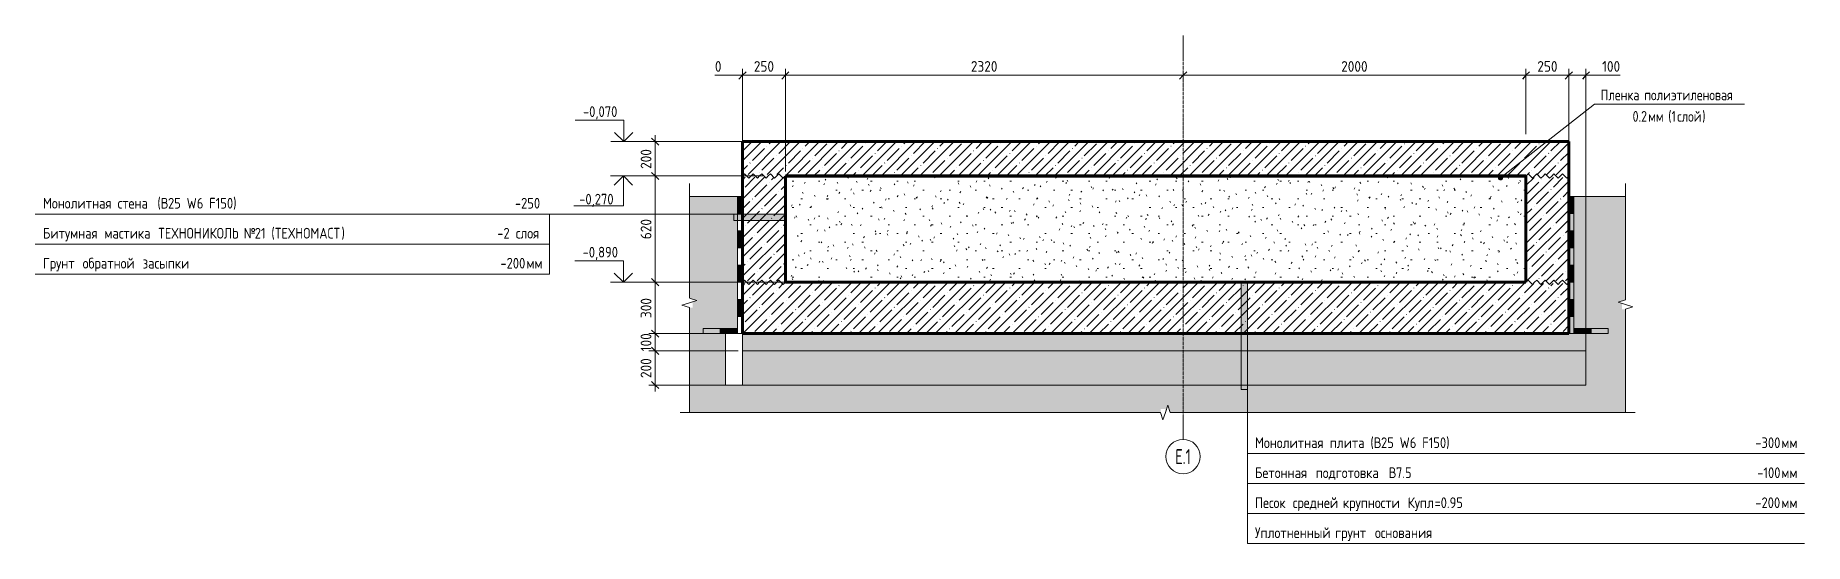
# Model space of a CAD drawing. Header units: millimetres. Extents: x 573 to 56472, y -2796 to 52567.
# Drawn here: x 36985 to 47305, y -2415 to 550 of the extents above; entities that cross this region are included whole.
import ezdxf

# ---------------------------------------------------------------- set-up
doc = ezdxf.new("R2010")
doc.units = ezdxf.units.MM
for name, pattern in [('01 Штриховая _2 мм_', [3, 2, -1]), ('01 Штриховая _4 мм_', [6, 3.5, -2.5]), ('02 Штрихпунктирная _20 мм_', [25, 20, -2.5, 0, -2.5])]:
    doc.linetypes.add(name, pattern=pattern)
for name, color, linetype, lineweight in [('AA_Dim', 7, 'Continuous', 9), ('AA_Dim-25', 7, 'Continuous', 9), ('AA_Linii', 7, 'Continuous', 9), ('AA_Oformlenie', 7, 'Continuous', 9), ('AA_Vinoska', 7, 'Continuous', 9), ('AA_Visotnaya otmetka', 7, 'Continuous', 9), ('AF_Element', 7, 'Continuous', 20), ('AF_Element_Гидроизоляция', 253, 'Continuous', 20), ('AF_Lestnica', 7, '01 Штриховая _2 мм_', 9), ('AF_Perekritie', 7, 'Continuous', 60), ('AF_Perekritie_Гидроизоляция', 253, 'Continuous', 20), ('AF_Perekritie_Опалубка', 253, 'Continuous', 20), ('AF_Pokritie', 7, 'Continuous', 9), ('AF_Stena', 7, 'Continuous', 60), ('AF_Stena_Опалубка', 253, 'Continuous', 20), ('KR_Fundament', 7, 'Continuous', 20), ('Оси', 7, 'Continuous', 9)]:
    doc.layers.add(name, color=color, linetype=linetype, lineweight=lineweight)
doc.styles.add('GOST Common_1', font='GOST_Common.ttf', dxfattribs={"width": 0.85, "height": 62.5})
doc.styles.add('ISOCPEUR_4', font='isocpeur.TTF', dxfattribs={"width": 0.7, "height": 87.5})
doc.styles.add('ISOCPEUR_5', font='isocpeur.TTF', dxfattribs={"width": 0.9, "height": 62.5})
doc.styles.add('ISOCPEUR_6', font='isocpeur.TTF', dxfattribs={"width": 0.85, "height": 62.5})
doc.dimstyles.new('00_Точн_3_знака__прозр__2', dxfattribs={"dimscale": 304.8, "dimtxt": 62.672186, "dimasz": 0.139436, "dimexe": 0.123031, "dimexo": 0.082021, "dimgap": 0.008202, "dimtad": 1, "dimdec": 3, "dimrnd": 0.001, "dimdsep": 46, "dimtxsty": 'ISOCPEUR_5', "dimblk1": 'OBLIQUE', "dimblk2": 'OBLIQUE', "dimsah": 1, "dimcen": 0.09, "dimdle": 0.123031, "dimazin": 0, "dimtfac": 1, "dimtdec": 4, "dimtix": 1, "dimtmove": 1, "dimatfit": 3, "dimfxl": 1, "dimtvp": 1, "dimtolj": 1, "dimtzin": 0, "dimlwd": 18, "dimlwe": 18, "dimarcsym": 2})
doc.dimstyles.new('00_Точн_3_знака__прозр__3', dxfattribs={"dimscale": 304.8, "dimtxt": 62.672186, "dimasz": 0.139436, "dimexe": 0.123031, "dimexo": 0.082021, "dimgap": 0.008202, "dimtad": 1, "dimdec": 3, "dimrnd": 0.001, "dimdsep": 46, "dimtxsty": 'ISOCPEUR_5', "dimblk1": 'OBLIQUE', "dimblk2": 'OBLIQUE', "dimsah": 1, "dimcen": 0.09, "dimdle": 0.123031, "dimazin": 0, "dimtfac": 1, "dimtdec": 4, "dimtix": 1, "dimtmove": 0, "dimatfit": 3, "dimfxl": 1, "dimtvp": 1, "dimtolj": 1, "dimtzin": 0, "dimlwd": 18, "dimlwe": 18, "dimarcsym": 2})
pattern_1 = [(45, (44422.63, 1222.5), (-56.1266, 56.1266), []), (45, (44478.76, 1222.5), (-56.1266, 56.1266), [99.219, -19.844, 0.8382, -19.006])]
pattern_2 = [(0, (-47652.36, 1222.5), (203.2, 50.8), [8.382, -144.018, 8.382, -144.018, -812.8]), (0, (-47652.36, 1222.5), (203.2, 50.8), [-304.8, 8.382, -296.418, 8.382, -144.018, -355.6]), (0, (-47652.36, 1222.5), (203.2, 50.8), [-762, 8.382, -93.218, 8.382, -245.618]), (120, (-47576.16, 1247.9), (-145.5941, 150.57636), [8.382, -144.018, 8.382, -144.018, -812.8]), (120, (-47576.16, 1247.9), (-145.5941, 150.57636), [-304.8, 8.382, -296.418, 8.382, -144.018, -355.6]), (120, (-47576.16, 1247.9), (-145.5941, 150.57636), [-762, 8.382, -93.218, 8.382, -245.618]), (240, (-47550.76, 1349.5), (-57.6059, -201.37636), [8.382, -144.018, 8.382, -144.018, -812.8]), (240, (-47550.76, 1349.5), (-57.6059, -201.37636), [-304.8, 8.382, -296.418, 8.382, -144.018, -355.6]), (240, (-47550.76, 1349.5), (-57.6059, -201.37636), [-762, 8.382, -93.218, 8.382, -245.618])]

msp = doc.modelspace()

# ---------------------------------------------------------------- texts
at = {"layer": 'AA_Vinoska', "char_height": 62.5, "attachment_point": 1, "style": 'GOST Common_1'}
for s, insert, width in [('Пленка', (46115.569, 233.7598), 286.202437), ('\\fGOST Common|b0|i0|c204|p34|;\\W.85; ', (46351.7096, 233.7598), 22.146617), ('полиэтиленовая', (46369.9824, 233.7598), 660.991344), ('0.2', (46301.8252, 108.7598), 110.733086), (' (1 ', (46477.5251, 108.7598), 102.215156), ('слой', (46561.861, 108.7598), 177.172937), ('\\fGOST Common|b0|i0|c204|p34|;\\W.85;)', (46708.0433, 108.7598), 25.553789), ('мм', (46393.1891, 108.7598), 102.215156)]:
    msp.add_mtext(s, dxfattribs=dict(at, insert=insert, width=width))
at = {"layer": 'AA_Visotnaya otmetka', "char_height": 62.5, "width": 239.899334, "attachment_point": 1, "line_spacing_factor": 1.135194, "style": 'ISOCPEUR_6'}
for s, insert in [('-0,070', (40179.4572, 136.4199)), ('-0,270', (40157.4014, -374.3295)), ('-0,890', (40177.4014, -683.5801))]:
    msp.add_mtext(s, dxfattribs=dict(at, insert=insert))
at = {"layer": 'Оси', "char_height": 87.5, "attachment_point": 1, "style": 'ISOCPEUR_4'}
for s, insert, width in [('\\fISOCPEUR|b0|i0|c204|p34|;\\W.7;Е', (43633.6697, -1863.8434), 51.909266), ('.1', (43676.4991, -1863.8434), 60.326984)]:
    msp.add_mtext(s, dxfattribs=dict(at, insert=insert, width=width))

# ---------------------------------------------------------------- blocks, each defined once
blk = doc.blocks.new('Лестницы 1 - Лестницы 1-3665533-Сечение 3')
at = {"layer": 'AF_Lestnica', "linetype": 'Continuous'}
h = blk.add_hatch(dxfattribs=at)
h.set_pattern_fill('FP_13', color=256, style=0, pattern_type=2)
h.set_pattern_definition([(45, (-47652.36, 1222.5), (-56.1266, 56.1266), []), (45, (-47596.23, 1222.5), (-56.1266, 56.1266), [99.219, -19.844, 0.8382, -19.006])])
h.paths.add_polyline_path([(-50715, -271), (-49475, -271), (-49475, -270), (-50715, -270)])
at = {"layer": 'AF_Lestnica'}
for p, q in [((-50965, -270), (-50965, -271)), ((-49475, -270), (-50715, -270)), ((-50715, -271), (-49475, -271)), ((-49475, -271), (-49475, -270))]:
    blk.add_line(p, q, dxfattribs=at)
blk = doc.blocks.new('Обобщенные модели 1 - Обобщенные модели 1-3680036-Сечение 3')
at = {"layer": 'AF_Element', "lineweight": 9}
h = blk.add_hatch(dxfattribs=at)
h.set_pattern_fill('FP_14', color=256, style=0, pattern_type=2)
h.set_pattern_definition(pattern_2)
h.paths.add_polyline_path([(-48544, -1490), (-46045, -1490), (-46045, -1290), (-50965, -1290), (-50965, -1490)])
at = {"layer": 'AF_Element'}
for p, q in [((-46045, -1290), (-50965, -1290)), ((-50965, -1290), (-50965, -1490)), ((-46045, -1490), (-46045, -1290)), ((-50965, -1490), (-46045, -1490))]:
    blk.add_line(p, q, dxfattribs=at)
blk = doc.blocks.new('Грунт - Грунт-3689481-Сечение 3')
at = {"layer": 'AF_Perekritie', "lineweight": 9}
h = blk.add_hatch(dxfattribs=at)
h.set_pattern_fill('FP_14', color=256, style=0, pattern_type=2)
h.set_pattern_definition(pattern_2)
h.paths.add_polyline_path([(-50715, -890), (-46395, -890), (-46395, -270), (-49475, -270), (-49475, -271), (-50715, -271), (-50715, -882)])
at = {"layer": 'AF_Perekritie', "lineweight": 20}
for p, q in [((-50715, -270), (-49475, -270)), ((-49475, -270), (-49475, -271))]:
    blk.add_line(p, q, dxfattribs=at)
at = {"layer": 'AF_Perekritie'}
for p, q in [((-49475, -271), (-50715, -271)), ((-50715, -271), (-50715, -890)), ((-46395, -270), (-49475, -270)), ((-49475, -270), (-49475, -271)), ((-46395, -890), (-46395, -270)), ((-50715, -890), (-46395, -890))]:
    blk.add_line(p, q, dxfattribs=at)
blk = doc.blocks.new('Последовательность узлов - 3мм масшт20 маскировка-904226-Сечение 3')
at = {"layer": 'AA_Oformlenie'}
for p, q in [((-50965, -270), (-50952.5, -257.5)), ((-50927.5, -282.5), (-50952.5, -257.5)), ((-50915, -270), (-50927.5, -282.5)), ((-50915, -270), (-50902.5, -257.5)), ((-50877.5, -282.5), (-50902.5, -257.5)), ((-50865, -270), (-50877.5, -282.5)), ((-50865, -270), (-50852.5, -257.5)), ((-50827.5, -282.5), (-50852.5, -257.5)), ((-50815, -270), (-50827.5, -282.5)), ((-50815, -270), (-50802.5, -257.5)), ((-50777.5, -282.5), (-50802.5, -257.5)), ((-50765, -270), (-50777.5, -282.5)), ((-50765, -270), (-50752.5, -257.5)), ((-50727.5, -282.5), (-50752.5, -257.5)), ((-50715, -270), (-50727.5, -282.5))]:
    blk.add_line(p, q, dxfattribs=at)
blk = doc.blocks.new('Последовательность узлов - М20-1713677-Сечение 3')
at = {"layer": 'AA_Oformlenie'}
for points in [[(-46115, -490), (-46115, -390), (-46145, -390), (-46145, -490)], [(-46115, -690), (-46115, -590), (-46145, -590), (-46145, -690)], [(-46115, -890), (-46115, -790), (-46145, -790), (-46145, -890)], [(-46115, -1090), (-46115, -990), (-46145, -990), (-46145, -1090)]]:
    blk.add_hatch(color=256, dxfattribs=at).paths.add_polyline_path(points)
for p, q in [((-46145, -490), (-46145, -390)), ((-46145, -390), (-46115, -390)), ((-46145, -390), (-46145, -590)), ((-46115, -390), (-46145, -390)), ((-46115, -390), (-46115, -490)), ((-46115, -590), (-46115, -390)), ((-46115, -490), (-46145, -490)), ((-46145, -590), (-46115, -590)), ((-46145, -690), (-46145, -590)), ((-46145, -590), (-46115, -590)), ((-46145, -590), (-46145, -790)), ((-46115, -590), (-46145, -590)), ((-46115, -590), (-46115, -690)), ((-46115, -790), (-46115, -590)), ((-46115, -690), (-46145, -690)), ((-46145, -790), (-46115, -790)), ((-46145, -890), (-46145, -790)), ((-46145, -790), (-46115, -790)), ((-46145, -790), (-46145, -990)), ((-46115, -790), (-46145, -790)), ((-46115, -790), (-46115, -890)), ((-46115, -990), (-46115, -790)), ((-46115, -890), (-46145, -890)), ((-46145, -990), (-46115, -990)), ((-46145, -1090), (-46145, -990)), ((-46145, -990), (-46115, -990)), ((-46145, -990), (-46145, -1190)), ((-46115, -990), (-46145, -990)), ((-46115, -990), (-46115, -1090)), ((-46115, -1190), (-46115, -990)), ((-46115, -1090), (-46145, -1090)), ((-46145, -1190), (-46115, -1190))]:
    blk.add_line(p, q, dxfattribs=at)
blk = doc.blocks.new('Последовательность узлов - М20-V3-Сечение 3')
at = {"layer": 'AA_Oformlenie'}
blk.add_hatch(color=256, dxfattribs=at).paths.add_polyline_path([(-46115, -1190), (-46015, -1190), (-46015, -1160), (-46115, -1160)])
for p, q in [((-46115, -1190), (-46115, -1160)), ((-46115, -1160), (-46015, -1160)), ((-46115, -1160), (-46115, -1190)), ((-45915, -1160), (-46115, -1160)), ((-46015, -1190), (-46115, -1190)), ((-46115, -1190), (-45915, -1190)), ((-46015, -1160), (-46015, -1190)), ((-45915, -1190), (-45915, -1160))]:
    blk.add_line(p, q, dxfattribs=at)
blk = doc.blocks.new('011_ЛинияОбрыва _ЭлУзла_Линия_ - Тип 1-3735201-Сечение 3')
at = {"layer": 'AA_Oformlenie'}
for p, q in [((-51275, -390), (-51275, -982)), ((-51275, -1038), (-51275, -1630))]:
    blk.add_line(p, q, dxfattribs=at)
blk = doc.blocks.new('011_ЛинияОбрыва _ЭлУзла_Линия_ - Тип 1-3735074-Сечение 3')
at = {"layer": 'AA_Oformlenie'}
for p, q in [((-45815, -390), (-45815, -993)), ((-45815, -1048), (-45815, -1650))]:
    blk.add_line(p, q, dxfattribs=at)
blk = doc.blocks.new('011_ЛинияОбрыва _ЭлУзла_Линия_ - Тип 1-3735256-Сечение 3')
at = {"layer": 'AA_Oformlenie'}
for p, q in [((-48527, -1650), (-51310, -1650)), ((-45759, -1650), (-48471, -1650))]:
    blk.add_line(p, q, dxfattribs=at)
blk = doc.blocks.new('Ось сетки - d_4мм-2765513-Сечение 3')
at = {"layer": 'Оси'}
for start, end in [(0, 180), (0, 180), (180, 360), (180, 360)]:
    blk.add_arc((-48395, -1907), 100, start, end, dxfattribs=at)
blk = doc.blocks.new('DIMBLOCK83-Сечение 3')
at = {"layer": 'AA_Dim-25', "lineweight": 18}
for p, q in [((40949, 317), (41013, 317)), ((41013, 317), (41110, 317)), ((41072, 317), (41110, 317)), ((41110, -27), (41110, 354)), ((41110, -1158), (41110, 354)), ((41110, 317), (41110, -27)), ((41110, 317), (41110, -1158))]:
    blk.add_line(p, q, dxfattribs=at)
at = {"layer": 'AA_Dim-25', "lineweight": 30}
for q in [(41089, 295), (41089, 295), (41131, 338), (41131, 338)]:
    blk.add_line((41110, 317), q, dxfattribs=at)
at = {"layer": 'AA_Dim-25', "color": 0, "lineweight": 18, "insert": (40949, 400), "char_height": 62.5, "width": 46.83, "attachment_point": 1, "line_spacing_factor": 1.135194, "style": 'ISOCPEUR_5'}
blk.add_mtext('\\fISOCPEUR|b0|i0|c204|p34|;\\W.9;0', dxfattribs=at)
blk = doc.blocks.new('_Oblique')
at = {"color": 0, "linetype": 'ByBlock', "lineweight": -2}
blk.add_line((-0.5, -0.5), (0.5, 0.5), dxfattribs=at)
blk = doc.blocks.new('DIMBLOCK84-Сечение 3')
at = {"layer": 'AA_Dim-25', "lineweight": 30}
for p, q in [((41110, 317), (41089, 295)), ((41110, 317), (41131, 338)), ((41360, 317), (41339, 295)), ((41360, 317), (41381, 338))]:
    blk.add_line(p, q, dxfattribs=at)
at = {"layer": 'AA_Dim-25', "lineweight": 18}
for p, q in [((41110, -27), (41110, 354)), ((41110, 317), (41360, 317)), ((41110, 317), (41110, -27)), ((41360, -245), (41360, 354)), ((41360, 317), (41360, -245))]:
    blk.add_line(p, q, dxfattribs=at)
at = {"layer": 'AA_Dim-25', "color": 0, "lineweight": 18, "insert": (41176, 400), "char_height": 62.5, "width": 140.48, "attachment_point": 1, "line_spacing_factor": 1.135194, "style": 'ISOCPEUR_5'}
blk.add_mtext('250', dxfattribs=at)
blk = doc.blocks.new('DIMBLOCK85-Сечение 3')
at = {"layer": 'AA_Dim-25', "lineweight": 30}
for p, q in [((41360, 317), (41339, 295)), ((41360, 317), (41381, 338)), ((43680, 317), (43659, 295)), ((43680, 317), (43701, 338))]:
    blk.add_line(p, q, dxfattribs=at)
at = {"layer": 'AA_Dim-25', "lineweight": 18}
for p, q in [((41360, -245), (41360, 354)), ((41360, 317), (43680, 317)), ((41360, 317), (41360, -245)), ((43680, 322), (43680, 279)), ((43680, 317), (43680, 322))]:
    blk.add_line(p, q, dxfattribs=at)
at = {"layer": 'AA_Dim-25', "color": 0, "lineweight": 18, "insert": (42442, 400), "char_height": 62.5, "width": 187.31, "attachment_point": 1, "line_spacing_factor": 1.135194, "style": 'ISOCPEUR_5'}
blk.add_mtext('2320', dxfattribs=at)
blk = doc.blocks.new('DIMBLOCK86-Сечение 3')
at = {"layer": 'AA_Dim-25', "lineweight": 30}
for p, q in [((43680, 317), (43659, 295)), ((43680, 317), (43701, 338)), ((45680, 317), (45659, 295)), ((45680, 317), (45701, 338))]:
    blk.add_line(p, q, dxfattribs=at)
at = {"layer": 'AA_Dim-25', "lineweight": 18}
for p, q in [((43680, 322), (43680, 279)), ((43680, 317), (43680, 322)), ((43680, 317), (45680, 317)), ((45680, -27), (45680, 354)), ((45680, 317), (45680, -27))]:
    blk.add_line(p, q, dxfattribs=at)
at = {"layer": 'AA_Dim-25', "color": 0, "lineweight": 18, "insert": (44602, 400), "char_height": 62.5, "width": 187.31, "attachment_point": 1, "line_spacing_factor": 1.135194, "style": 'ISOCPEUR_5'}
blk.add_mtext('2000', dxfattribs=at)
blk = doc.blocks.new('DIMBLOCK87-Сечение 3')
at = {"layer": 'AA_Dim-25', "lineweight": 30}
for p, q in [((45680, 317), (45659, 295)), ((45680, 317), (45701, 338)), ((45930, 317), (45909, 295)), ((45930, 317), (45951, 338))]:
    blk.add_line(p, q, dxfattribs=at)
at = {"layer": 'AA_Dim-25', "lineweight": 18}
for p, q in [((45680, -27), (45680, 354)), ((45680, 317), (45930, 317)), ((45680, 317), (45680, -27)), ((45930, -245), (45930, 354)), ((45930, 317), (45930, -245))]:
    blk.add_line(p, q, dxfattribs=at)
at = {"layer": 'AA_Dim-25', "color": 0, "lineweight": 18, "insert": (45746, 400), "char_height": 62.5, "width": 140.48, "attachment_point": 1, "line_spacing_factor": 1.135194, "style": 'ISOCPEUR_5'}
blk.add_mtext('250', dxfattribs=at)
blk = doc.blocks.new('DIMBLOCK88-Сечение 3')
at = {"layer": 'AA_Dim-25', "lineweight": 30}
for p, q in [((45930, 317), (45909, 295)), ((45930, 317), (45951, 338)), ((46030, 317), (46009, 295)), ((46030, 317), (46051, 338))]:
    blk.add_line(p, q, dxfattribs=at)
at = {"layer": 'AA_Dim-25', "lineweight": 18}
for p, q in [((45930, -245), (45930, 354)), ((45930, 317), (46067, 317)), ((45930, 317), (45930, -245)), ((46099, 317), (45980, 317)), ((46030, -1158), (46030, 354)), ((46030, 317), (46030, -1158)), ((46230, 317), (46099, 317))]:
    blk.add_line(p, q, dxfattribs=at)
at = {"layer": 'AA_Dim-25', "color": 0, "lineweight": 18, "insert": (46124, 400), "char_height": 62.5, "width": 126.29, "attachment_point": 1, "line_spacing_factor": 1.135194, "style": 'ISOCPEUR_5'}
blk.add_mtext('100', dxfattribs=at)
blk = doc.blocks.new('DIMBLOCK89-Сечение 3')
at = {"layer": 'AA_Dim-25', "lineweight": 18}
for p, q in [((41085, -1290), (40563, -1290)), ((40600, -1528), (40600, -1290)), ((40600, -1290), (41085, -1290)), ((41085, -1490), (40563, -1490)), ((40600, -1490), (41085, -1490))]:
    blk.add_line(p, q, dxfattribs=at)
at = {"layer": 'AA_Dim-25', "lineweight": 30}
for p, q in [((40600, -1290), (40579, -1269)), ((40600, -1290), (40621, -1311)), ((40600, -1490), (40579, -1469)), ((40600, -1490), (40621, -1511))]:
    blk.add_line(p, q, dxfattribs=at)
at = {"layer": 'AA_Dim-25', "color": 0, "lineweight": 18, "insert": (40516, -1449), "char_height": 62.5, "width": 140.48, "attachment_point": 1, "rotation": 90, "line_spacing_factor": 1.135194, "style": 'ISOCPEUR_5'}
blk.add_mtext('200', dxfattribs=at)
blk = doc.blocks.new('DIMBLOCK90-Сечение 3')
at = {"layer": 'AA_Dim-25', "lineweight": 18}
for p, q in [((41085, -1190), (40563, -1190)), ((40600, -1290), (40600, -1190)), ((40600, -1190), (41085, -1190)), ((41085, -1290), (40563, -1290)), ((40600, -1290), (41085, -1290))]:
    blk.add_line(p, q, dxfattribs=at)
at = {"layer": 'AA_Dim-25', "lineweight": 30}
for p, q in [((40600, -1190), (40579, -1169)), ((40600, -1190), (40621, -1211)), ((40600, -1290), (40579, -1269)), ((40600, -1290), (40621, -1311))]:
    blk.add_line(p, q, dxfattribs=at)
at = {"layer": 'AA_Dim-25', "color": 0, "lineweight": 18, "insert": (40516, -1293), "char_height": 62.5, "width": 126.29, "attachment_point": 1, "rotation": 90, "line_spacing_factor": 1.135194, "style": 'ISOCPEUR_5'}
blk.add_mtext('100', dxfattribs=at)
blk = doc.blocks.new('DIMBLOCK91-Сечение 3')
at = {"layer": 'AA_Dim-25', "lineweight": 18}
for p, q in [((41098, -890), (40563, -890)), ((40600, -1190), (40600, -890)), ((40600, -890), (41098, -890)), ((41085, -1190), (40563, -1190)), ((40600, -1190), (41085, -1190))]:
    blk.add_line(p, q, dxfattribs=at)
at = {"layer": 'AA_Dim-25', "lineweight": 30}
for p, q in [((40600, -890), (40579, -869)), ((40600, -890), (40621, -911)), ((40600, -1190), (40579, -1169)), ((40600, -1190), (40621, -1211))]:
    blk.add_line(p, q, dxfattribs=at)
at = {"layer": 'AA_Dim-25', "color": 0, "lineweight": 18, "insert": (40516, -1099), "char_height": 62.5, "width": 140.48, "attachment_point": 1, "rotation": 90, "line_spacing_factor": 1.135194, "style": 'ISOCPEUR_5'}
blk.add_mtext('300', dxfattribs=at)
blk = doc.blocks.new('DIMBLOCK92-Сечение 3')
at = {"layer": 'AA_Dim-25', "lineweight": 18}
for p, q in [((41085, -270), (40563, -270)), ((40600, -890), (40600, -270)), ((40600, -270), (41085, -270)), ((41098, -890), (40563, -890)), ((40600, -890), (41098, -890))]:
    blk.add_line(p, q, dxfattribs=at)
at = {"layer": 'AA_Dim-25', "lineweight": 30}
for p, q in [((40600, -270), (40579, -249)), ((40600, -270), (40621, -291)), ((40600, -890), (40579, -869)), ((40600, -890), (40621, -911))]:
    blk.add_line(p, q, dxfattribs=at)
at = {"layer": 'AA_Dim-25', "color": 0, "lineweight": 18, "insert": (40516, -639), "char_height": 62.5, "width": 140.48, "attachment_point": 1, "rotation": 90, "line_spacing_factor": 1.135194, "style": 'ISOCPEUR_5'}
blk.add_mtext('620', dxfattribs=at)
blk = doc.blocks.new('DIMBLOCK93-Сечение 3')
at = {"layer": 'AA_Dim-25', "lineweight": 18}
for p, q in [((41085, -70), (40563, -70)), ((40600, -270), (40600, -33)), ((40600, -70), (41085, -70)), ((41085, -270), (40563, -270)), ((40600, -270), (41085, -270))]:
    blk.add_line(p, q, dxfattribs=at)
at = {"layer": 'AA_Dim-25', "lineweight": 30}
for p, q in [((40600, -70), (40579, -49)), ((40600, -70), (40621, -91)), ((40600, -270), (40579, -249)), ((40600, -270), (40621, -291))]:
    blk.add_line(p, q, dxfattribs=at)
at = {"layer": 'AA_Dim-25', "color": 0, "lineweight": 18, "insert": (40516, -229), "char_height": 62.5, "width": 140.48, "attachment_point": 1, "rotation": 90, "line_spacing_factor": 1.135194, "style": 'ISOCPEUR_5'}
blk.add_mtext('200', dxfattribs=at)
blk = doc.blocks.new('Высотные отметки - Стрелка вверх-400292-Сечение 3')
at = {"layer": 'AA_Vinoska'}
for p, q in [((-51658, 55), (-51941, 55)), ((-51658, -70), (-51658, 55)), ((-51583, -70), (-51733, -70)), ((-51658, -70), (-51711, -17)), ((-51658, -70), (-51605, -17))]:
    blk.add_line(p, q, dxfattribs=at)
blk = doc.blocks.new('010_Флажок - ГИ_МФ_узел 1-3724598-Сечение 3')
at = {"layer": 'AA_Vinoska'}
blk.add_hatch(color=256, dxfattribs=at).paths.add_polyline_path([(-48057, -1515), (-48057, -890), (-48020, -890), (-48020, -1515)])
for p, q in [((-48020, -890), (-48057, -890)), ((-48057, -890), (-48057, -1515)), ((-48020, -890), (-48020, -1890)), ((-48020, -1515), (-48020, -890)), ((-48057, -1515), (-48020, -1515)), ((-48020, -1890), (-48020, -2065)), ((-48020, -1890), (-44770, -1890)), ((-48020, -2065), (-44770, -2065)), ((-48020, -2065), (-48020, -2240)), ((-48020, -2240), (-48020, -2415)), ((-48020, -2240), (-44770, -2240)), ((-48020, -2415), (-44770, -2415))]:
    blk.add_line(p, q, dxfattribs=at)
blk = doc.blocks.new('010_Текст с выноской - Текст 2 строки-3724744-Сечение 3')
at = {"layer": 'AA_Vinoska'}
blk.add_line((-45996, 149), (-45121, 149), dxfattribs=at)
blk = doc.blocks.new('Высотные отметки - Стрелка вниз высокая-400290-Сечение 3')
at = {"layer": 'AA_Vinoska'}
for p, q in [((-51585, -270), (-51735, -270)), ((-51660, -270), (-51713, -323)), ((-51660, -270), (-51660, -445)), ((-51660, -270), (-51607, -323)), ((-51660, -445), (-51948, -445))]:
    blk.add_line(p, q, dxfattribs=at)
blk = doc.blocks.new('010_Флажок - ГИ_МФ_стена-3863389-Сечение 3')
at = {"layer": 'AA_Vinoska'}
blk.add_hatch(color=256, dxfattribs=at).paths.add_polyline_path([(-51015, -530), (-51015, -493), (-50715, -493), (-50715, -530)])
for p, q in [((-55090, -493), (-52090, -493)), ((-50715, -493), (-52090, -493)), ((-52090, -668), (-52090, -493)), ((-50715, -493), (-51015, -493)), ((-51015, -493), (-51015, -530)), ((-50715, -530), (-50715, -493)), ((-51015, -530), (-50715, -530)), ((-55090, -668), (-52090, -668)), ((-52090, -843), (-52090, -668)), ((-55090, -843), (-52090, -843))]:
    blk.add_line(p, q, dxfattribs=at)

# ---------------------------------------------------------------- dimensions: what is measured, and where the dimension line sits
at = {"layer": 'AA_Dim', "lineweight": 18}
for base, p1, p2, override, picture, middle in [((41109.9898553061, 316.5130826341), (41109.9898553061, -1183.061361832), (41109.9898553061, -51.7401305504), {"dimpost": '<>', "dimfxl": 1131.321231}, 'DIMBLOCK83-Сечение 3', (40972.5300919079, 358.7663210426)), ((46029.9899, 316.5131), (45929.9899, -270), (46029.9899, -1183.0614), {"dimpost": '<>', "dimfxl": 918.521121}, 'DIMBLOCK88-Сечение 3', (46187.4081, 358.7663))]:
    dim = msp.add_linear_dim(base=base, p1=p1, p2=p2, dimstyle='00_Точн_3_знака__прозр__2', override=override, dxfattribs=at)
    dim.commit()
    dim.dimension.update_dxf_attribs({"geometry": picture, "text_midpoint": middle, "dimtype": 160})
for base, p1, p2, override, picture, middle in [((41359.9899, 316.5131), (41109.9899, -51.7401), (41359.9899, -270), {"dimpost": '<>', "dimfxl": 331.869508}, 'DIMBLOCK84-Сечение 3', (41234.9899, 350.2631)), ((43679.9899, 316.5131), (41359.9899, -270), (43679.9899, 346.5651), {"dimpost": '<>', "dimfxl": 2400.531722}, 'DIMBLOCK85-Сечение 3', (42519.9899, 350.2631)), ((45679.9899, 316.5131), (43679.9899, 346.5651), (45679.9899, -51.7401), {"dimpost": '<>', "dimfxl": 2039.276115}, 'DIMBLOCK86-Сечение 3', (44679.9899, 350.2631)), ((45929.9899, 316.5131), (45679.9899, -51.7401), (45929.9899, -270), {"dimpost": '<>', "dimfxl": 331.869508}, 'DIMBLOCK87-Сечение 3', (45804.9899, 350.2631))]:
    dim = msp.add_linear_dim(base=base, p1=p1, p2=p2, dimstyle='00_Точн_3_знака__прозр__3', override=override, dxfattribs=at)
    dim.commit()
    dim.dimension.update_dxf_attribs({"geometry": picture, "text_midpoint": middle})
for base, p1, p2, override, picture, middle in [((40600.123, -70), (41109.9899, -270), (41109.9899, -70), {"dimpost": '<>', "dimfxl": 200}, 'DIMBLOCK93-Сечение 3', (40566.373, -170)), ((40600.123, -270), (41122.7979, -890), (41109.9899, -270), {"dimpost": '<>', "dimfxl": 620.13228}, 'DIMBLOCK92-Сечение 3', (40566.373, -580)), ((40600.123, -890), (41109.9899, -1190), (41122.7979, -890), {"dimpost": '<>', "dimfxl": 300.273284}, 'DIMBLOCK91-Сечение 3', (40566.373, -1040)), ((40600.123, -1190), (41109.9899, -1290), (41109.9899, -1190), {"dimpost": '<>', "dimfxl": 100}, 'DIMBLOCK90-Сечение 3', (40566.373, -1240)), ((40600.123, -1290), (41109.9899, -1490), (41109.9899, -1290), {"dimpost": '<>', "dimfxl": 200}, 'DIMBLOCK89-Сечение 3', (40566.373, -1390))]:
    dim = msp.add_linear_dim(base=base, p1=p1, p2=p2, angle=90, dimstyle='00_Точн_3_знака__прозр__3', override=override, dxfattribs=at)
    dim.commit()
    dim.dimension.update_dxf_attribs({"geometry": picture, "text_midpoint": middle})

# ---------------------------------------------------------------- hatches: boundary and pattern name
at = {"layer": 'AA_Oformlenie'}
h = msp.add_hatch(dxfattribs=at)
h.set_pattern_fill('FP_16', color=250, style=0, pattern_type=2)
h.set_pattern_definition([(228.013, (44605.51, 1476.5), (-2031.99144, -2286.00794), [34.172, -3383.048]), (184.97, (44582.651, 1451.1), (3047.99862, 254.013734), [58.64, -5805.405]), (132.51, (44524.231, 1446.02), (2539.97812, -2794.01959), [41.348, -4093.472]), (267.274, (44425.171, 1382.52), (253.972893, 5080.00167), [53.4, -5286.644]), (292.834, (44422.631, 1329.18), (-1270.018216, 3047.992396), [52.363, -5183.981]), (357.274, (44442.951, 1280.92), (-5080.00167, 253.972893), [53.4, -5286.644]), (37.694, (44496.291, 1278.38), (-3302.011032, -2539.986107), [70.619, -6991.312]), (72.255, (44552.171, 1321.56), (1778.031558, 5587.989563), [66.672, -6600.526]), (121.43, (44572.491, 1385.06), (-2032.025225, 3301.984438), [53.581, -5304.555]), (175.236, (44544.55, 1430.78), (2793.99806, -254.01689), [61.171, -2997.394]), (222.397, (44483.591, 1435.86), (-3048.021364, -2793.976117), [79.108, -7831.677]), (138.814, (44676.63, 1379.98), (-1777.99827, 1524.00296), [27, -2673.056]), (171.469, (44656.311, 1397.76), (3301.998057, -508.014042), [51.368, -5085.464]), (225, (44605.51, 1405.38), (3e-14, -254), [35.921, -323.289]), (203.199, (44587.73, 1435.86), (1269.99626, 508.00885), [19.344, -1915.062]), (291.801, (44569.95, 1428.24), (-253.9944, 762.00245), [27.357, -1340.475]), (30.964, (44580.11, 1402.84), (761.99727, 508.0033), [44.432, -1436.63]), (161.565, (44618.21, 1425.7), (507.9998, -254.0006), [32.129, -771.09]), (16.389, (44422.631, 1428.24), (2540.00709, 761.975967), [45.009, -4455.883]), (70.346, (44465.811, 1440.94), (-1016.00879, -2793.997144), [37.76, -3738.222]), (293.199, (44618.21, 1476.5), (-508.00885, 1269.99626), [38.688, -1895.718]), (343.61, (44633.451, 1440.94), (-2539.993792, 762.0203), [45.009, -4455.883]), (339.444, (44422.63, 1270.76), (-1270.00078, 507.99866), [43.404, -2126.773]), (294.775, (44463.27, 1255.52), (-1269.99309, 2794.00269), [36.367, -3600.359]), (66.801, (44620.75, 1222.5), (508.00885, 1269.99626), [38.688, -1895.718]), (17.354, (44635.991, 1258.06), (-3302.00006, -1015.99885), [42.578, -4215.238]), (69.444, (44496.29, 1222.5), (-507.99866, -1270.00078), [21.702, -2148.475]), (101.31, (44605.51, 1222.5), (-254.0008, 1016.0003), [12.951, -1282.199]), (165.964, (44602.97, 1235.2), (762.00145, -253.9968), [52.363, -994.905]), (186.009, (44552.171, 1247.9), (2540.000243, 253.999726), [48.527, -4804.136]), (303.69, (44580.11, 1379.98), (-253.9991, 508), [36.632, -879.178]), (353.157, (44600.431, 1349.5), (4317.998074, -508.016712), [63.956, -6331.601]), (60.945, (44663.93, 1341.88), (-1016.01265, -1777.99294), [26.151, -2588.939]), (90, (44676.63, 1364.74), (-254, 254), [15.24, -238.76]), (120.256, (44547.09, 1255.52), (1015.98679, -1778.00772), [35.287, -3493.394]), (48.013, (44529.31, 1286), (2031.99144, 2286.00794), [68.344, -3348.876]), (0, (44575.03, 1336.8), (254, 254), [66.04, -187.96]), (325.305, (44641.071, 1336.8), (-2540.00538, 1777.99317), [40.161, -3975.932]), (254.055, (44674.09, 1313.94), (-253.99272, -1016.00235), [36.983, -1812.165]), (207.646, (44663.931, 1278.38), (-4825.999284, -2540.001884), [60.215, -5961.246]), (175.426, (44610.591, 1250.44), (-3301.999344, 254.004155), [63.703, -6306.585])])
h.paths.add_polyline_path([(43576.5105, -1650), (43590.2605, -1606.6987), (43604.0105, -1650), (46259.9899, -1650), (46259.9899, -1048.1543), (46240.3635, -1048.1543), (46240.3635, -1020), (46259.9899, -1020), (46216.6886, -1006.25), (46259.9899, -992.5), (46259.9899, -390), (45959.9899, -390), (45959.9899, -490), (45929.9899, -490), (45929.9899, -590), (45959.9899, -590), (45959.9899, -690), (45929.9899, -690), (45929.9899, -790), (45959.9899, -790), (45959.9899, -890), (45929.9899, -890), (45929.9899, -990), (45959.9899, -990), (45959.9899, -1090), (45929.9899, -1090), (45929.9899, -1190), (45959.9899, -1190), (45959.9899, -1160), (46059.9899, -1160), (46059.9899, -1190), (46029.9899, -1190), (46029.9899, -1490), (41009.9899, -1490), (41009.9899, -1190), (40979.9899, -1190), (40979.9899, -1160), (41079.9899, -1160), (41079.9899, -390), (40799.9899, -390), (40799.9899, -982.5), (40843.2911, -996.25), (40799.9899, -1010), (40819.6162, -1010), (40819.6162, -1038.1543), (40799.9899, -1038.1543), (40799.9899, -1650), (43548.3562, -1650), (43548.3562, -1630.3736), (43576.5105, -1630.3736)])
at = {"layer": 'AA_Vinoska'}
h = msp.add_hatch(color=256, dxfattribs=at)
edge = h.paths.add_edge_path()
edge.add_arc((45532.1014, -281.0579), 12.5, 0, 360)
at = {"layer": 'AF_Perekritie', "lineweight": 9}
h = msp.add_hatch(dxfattribs=at)
h.set_pattern_fill('FP_13', color=256, style=0, pattern_type=2)
h.set_pattern_definition(pattern_1)
h.paths.add_polyline_path([(41359.9899, -270), (45679.9899, -270), (45679.9899, -263), (45929.9899, -263), (45929.9899, -70), (41109.9899, -70), (41109.9899, -262), (41359.9899, -262)])
h = msp.add_hatch(dxfattribs=at)
h.set_pattern_fill('FP_13', color=256, style=0, pattern_type=2)
h.set_pattern_definition(pattern_1)
h.paths.add_polyline_path([(43531.1377, -1190), (45929.9899, -1190), (45929.9899, -898), (45679.9899, -898), (45679.9899, -890), (41359.9899, -890), (41359.9899, -898), (41109.9899, -898), (41109.9899, -1190), (41359.9899, -1190)])
at = {"layer": 'AF_Pokritie'}
h = msp.add_hatch(dxfattribs=at)
h.set_pattern_fill('FP_15', color=256, style=0, pattern_type=2)
h.set_pattern_definition([(50, (44422.63, 1222.5), (182.1847, -15.939), [19.05, -209.55]), (355, (44422.63, 1222.5), (-35.2424, 191.057), [15.24, -167.64]), (100.451, (44437.81, 1221.17), (146.9425, 175.117), [16.19, -178.09]), (46.184, (44422.63, 1273.3), (271.079, -42.043), [28.575, -314.325]), (96.636, (44445.22, 1269.8), (237.403, 247.427), [24.285, -267.135]), (351.184, (44422.63, 1273.3), (237.405, 247.425), [22.86, -251.46]), (21, (44448.03, 1260.6), (151.615, -102.2655), [19.05, -209.55]), (326, (44448.03, 1260.6), (61.802, 184.188), [15.24, -167.64]), (71.451, (44460.66, 1252.08), (213.417, 81.921), [16.19, -178.09]), (37.5, (44422.63, 1222.5), (3.0883, 84.5551), [8.382, -157.226, 8.382, -161.798, -168.275]), (37.5, (44422.63, 1222.5), (3.0883, 84.5551), [-335.788, 8.382, -159.893]), (7.5, (44422.63, 1222.5), (66.8194, 100.1807), [8.382, -88.646, 8.382, -153.416, -64.135]), (7.5, (44422.63, 1222.5), (66.8194, 100.1807), [-258.826, 8.382, -55.753]), (327.5, (44365.99, 1222.5), (135.5905, -5.7289), [8.382, -55.118, 8.382, -189.738, -262.89]), (327.5, (44365.99, 1222.5), (135.5905, -5.7289), [-261.62, 8.382, -254.508]), (317.5, (44340.59, 1222.5), (148.129, 25.4268), [8.382, -74.168, 8.382, -123.19, -186.69]), (317.5, (44340.59, 1222.5), (148.129, 25.4268), [-214.122, 8.382, -178.308])])
h.paths.add_polyline_path([(45929.9899, -1290), (46029.9899, -1290), (46029.9899, -1190), (41109.9899, -1190), (41109.9899, -1290), (43531.1377, -1290)])
at = {"layer": 'AF_Stena', "lineweight": 9}
h = msp.add_hatch(dxfattribs=at)
h.set_pattern_fill('FP_13', color=256, style=0, pattern_type=2)
h.set_pattern_definition(pattern_1)
h.paths.add_polyline_path([(41209.9899, -882), (41359.9899, -882), (41359.9899, -278), (41109.9899, -278), (41109.9899, -882), (41159.9899, -882)])
h = msp.add_hatch(dxfattribs=at)
h.set_pattern_fill('FP_13', color=256, style=0, pattern_type=2)
h.set_pattern_definition(pattern_1)
h.paths.add_polyline_path([(45679.9899, -882), (45929.9899, -882), (45929.9899, -279), (45679.9899, -279), (45679.9899, -390)])

# ---------------------------------------------------------------- linework, layer by layer
at = {"layer": 'AA_Linii'}
for p, q in [((41079.9899, -390), (40799.9899, -390)), ((41079.9899, -1160), (41079.9899, -390)), ((46259.9899, -390), (45929.9899, -390)), ((45929.9899, -390), (45929.9899, -1190)), ((41009.9899, -1160), (41079.9899, -1160)), ((41009.9899, -1490), (41009.9899, -1190)), ((45929.9899, -1190), (46029.9899, -1190)), ((46029.9899, -1190), (46029.9899, -1490)), ((46029.9899, -1490), (41009.9899, -1490))]:
    msp.add_line(p, q, dxfattribs=at)
at = {"layer": 'AA_Vinoska'}
for p, q in [((45532.1014, -281.0579), (46079.1556, 149.2022)), ((40799.9899, -390), (40799.9899, -315)), ((46259.9899, -390), (46259.9899, -315)), ((40756.6648, -1024.0772), (40799.9899, -1010)), ((40799.9899, -1038.1543), (40756.6648, -1024.0772)), ((40799.9899, -982.5), (40843.2911, -996.25)), ((40843.2911, -996.25), (40799.9899, -1010)), ((46259.9899, -992.5), (46216.6886, -1006.25)), ((46216.6886, -1006.25), (46259.9899, -1020)), ((46303.3149, -1034.0772), (46259.9899, -1020)), ((46259.9899, -1048.1543), (46303.3149, -1034.0772)), ((40764.9899, -1650), (40745.7896, -1650)), ((40799.9899, -1630), (40799.9899, -1650)), ((43548.3562, -1650), (43562.4333, -1693.3251)), ((43562.4333, -1693.3251), (43576.5105, -1650)), ((43590.2605, -1606.6987), (43576.5105, -1650)), ((43604.0105, -1650), (43590.2605, -1606.6987))]:
    msp.add_line(p, q, dxfattribs=at)
msp.add_circle((45532.1014, -281.0579), 12.5, dxfattribs=at)
at = {"layer": 'AA_Visotnaya otmetka'}
for p, q in [((40665.7372, -70), (40416.9153, -70)), ((41196.9032, -70), (40665.7372, -70)), ((40600.0605, -270), (40414.8594, -270)), ((41228.1179, -270), (40600.0605, -270)), ((40833.8827, -890), (40414.8594, -890)), ((41380.3743, -890), (40833.8827, -890))]:
    msp.add_line(p, q, dxfattribs=at)
at = {"layer": 'AF_Perekritie', "linetype": '01 Штриховая _4 мм_', "lineweight": 20}
for p, q in [((42849.9899, -271), (41359.9899, -271)), ((42849.9899, -270.8572), (42849.9899, -270))]:
    msp.add_line(p, q, dxfattribs=at)
at = {"layer": 'AF_Perekritie_Гидроизоляция'}
for p, q in [((41359.9899, -270), (42849.9899, -270)), ((42849.9899, -270), (41359.9899, -270))]:
    msp.add_line(p, q, dxfattribs=at)
at = {"layer": 'AF_Perekritie_Гидроизоляция', "lineweight": 60}
for p, q in [((42849.9899, -270.8572), (41359.9899, -270.8572)), ((41359.9899, -270.8572), (41359.9899, -271.9396)), ((41359.9899, -271.9396), (42849.9899, -271.9396)), ((45679.9899, -270), (42849.9899, -270)), ((42849.9899, -270), (42849.9899, -271)), ((42849.9899, -271.9396), (42849.9899, -270.8572)), ((42849.9899, -271), (45679.9899, -271)), ((45679.9899, -271), (45679.9899, -270))]:
    msp.add_line(p, q, dxfattribs=at)
at = {"layer": 'AF_Perekritie_Опалубка', "lineweight": 60}
for p, q in [((45929.9899, -70), (41109.9899, -70)), ((41109.9899, -70), (41109.9899, -270)), ((45929.9899, -270), (45929.9899, -70)), ((41359.9899, -270), (45679.9899, -270))]:
    msp.add_line(p, q, dxfattribs=at)
at = {"layer": 'AF_Pokritie', "lineweight": 20}
for p, q in [((46029.9899, -1190), (41109.9899, -1190)), ((41109.9899, -1190), (41109.9899, -1290)), ((46029.9899, -1290), (46029.9899, -1190)), ((41109.9899, -1290), (46029.9899, -1290))]:
    msp.add_line(p, q, dxfattribs=at)
at = {"layer": 'AF_Stena_Опалубка'}
msp.add_line((41109.9899, -270.8572), (41109.9899, -270), dxfattribs=at)
at = {"layer": 'AF_Stena_Опалубка', "lineweight": 60}
for p, q in [((41109.9899, -270.8572), (41109.9899, -890)), ((41359.9899, -890), (41359.9899, -270.8572)), ((45679.9899, -270), (45679.9899, -890)), ((45929.9899, -890), (45929.9899, -270))]:
    msp.add_line(p, q, dxfattribs=at)
at = {"layer": 'KR_Fundament', "lineweight": 60}
for p, q in [((41109.9899, -890), (41109.9899, -1190)), ((45679.9899, -890), (41359.9899, -890)), ((45929.9899, -1190), (45929.9899, -890)), ((41109.9899, -1190), (45929.9899, -1190))]:
    msp.add_line(p, q, dxfattribs=at)
at = {"layer": 'Оси'}
for p, q in [((43679.9899, 424.9808), (43679.9899, 549.9808)), ((43679.9899, -1806.9585), (43679.9899, -1681.9585))]:
    msp.add_line(p, q, dxfattribs=at)
at = {"layer": 'Оси', "linetype": '02 Штрихпунктирная _20 мм_'}
msp.add_line((43679.9899, -1681.9585), (43679.9899, 424.9808), dxfattribs=at)

# ---------------------------------------------------------------- block references
at = {"layer": 'AA_Oformlenie'}
for name, p in [('Последовательность узлов - 3мм масшт20 маскировка-904226-Сечение 3', (92074.9899, 0)), ('Последовательность узлов - 3мм масшт20 маскировка-904226-Сечение 3', (96644.9899, -1)), ('011_ЛинияОбрыва _ЭлУзла_Линия_ - Тип 1-3735201-Сечение 3', (92074.9899, 0)), ('Последовательность узлов - М20-1713677-Сечение 3', (92074.9899, 0)), ('011_ЛинияОбрыва _ЭлУзла_Линия_ - Тип 1-3735074-Сечение 3', (92074.9899, 0)), ('Последовательность узлов - 3мм масшт20 маскировка-904226-Сечение 3', (92074.9899, -620)), ('Последовательность узлов - 3мм масшт20 маскировка-904226-Сечение 3', (96644.9899, -620)), ('Последовательность узлов - М20-V3-Сечение 3', (92074.9899, 0)), ('011_ЛинияОбрыва _ЭлУзла_Линия_ - Тип 1-3735256-Сечение 3', (92074.9899, 0))]:
    msp.add_blockref(name, p, dxfattribs=at)
at = {"layer": 'AA_Oformlenie', "extrusion": (0, 0, -1)}
for name in ['Последовательность узлов - М20-1713677-Сечение 3', 'Последовательность узлов - М20-V3-Сечение 3']:
    msp.add_blockref(name, (5035.0101, 0), dxfattribs=at)
at = {"layer": 'AA_Vinoska'}
for name in ['010_Текст с выноской - Текст 2 строки-3724744-Сечение 3', 'Высотные отметки - Стрелка вверх-400292-Сечение 3', 'Высотные отметки - Стрелка вниз высокая-400290-Сечение 3', '010_Флажок - ГИ_МФ_стена-3863389-Сечение 3', '010_Флажок - ГИ_МФ_узел 1-3724598-Сечение 3']:
    msp.add_blockref(name, (92074.9899, 0), dxfattribs=at)
at = {"layer": 'AA_Visotnaya otmetka'}
msp.add_blockref('Высотные отметки - Стрелка вверх-400292-Сечение 3', (92072.934, -820), dxfattribs=at)
at = {"layer": 'AF_Element_Гидроизоляция'}
msp.add_blockref('Обобщенные модели 1 - Обобщенные модели 1-3680036-Сечение 3', (92074.9899, 0), dxfattribs=at)
at = {"layer": 'AF_Lestnica'}
msp.add_blockref('Лестницы 1 - Лестницы 1-3665533-Сечение 3', (92074.9899, 0), dxfattribs=at)
at = {"layer": 'AF_Perekritie', "linetype": '01 Штриховая _4 мм_', "lineweight": 20}
msp.add_blockref('Грунт - Грунт-3689481-Сечение 3', (92074.9899, 0), dxfattribs=at)
at = {"layer": 'Оси'}
msp.add_blockref('Ось сетки - d_4мм-2765513-Сечение 3', (92074.9899, 0), dxfattribs=at)

msp.set_redraw_order([(e.dxf.handle, doc.entitydb.next_handle()) for e in msp.query("TEXT MTEXT ATTDEF DIMENSION ARC_DIMENSION")])  # texts and dimensions are drawn at this point

# ---------------------------------------------------------------- next in the draw order: texts
at = {"layer": 'AA_Vinoska', "char_height": 62.5, "attachment_point": 1, "style": 'ISOCPEUR_6', "bg_fill": 3, "box_fill_scale": 1.25, "bg_fill_color": 256, "bg_fill_true_color": 13158600, "bg_fill_transparency": 0}
for s, insert, width in [('Монолитная', (37029.3676, -397.9248), 488.929164), ('-250', (39782.1637, -397.9248), 183.987281), ('Битумная', (37029.3676, -572.9248), 395.231938), ('-2 ', (39679.5262, -572.9248), 131.176117), ('Грунт', (37029.3676, -747.9248), 241.909203), ('-200', (39697.8012, -747.9248), 183.987281), ('Монолитная', (44099.1232, -1795.2497), 488.929164), ('-300', (47017.5568, -1795.2497), 183.987281), ('Бетонная', (44099.1232, -1970.2497), 390.12118), ('-100', (47028.8193, -1970.2497), 170.358594), ('Песок', (44099.1232, -2145.2497), 228.280516), ('-200', (47017.5568, -2145.2497), 183.987281), ('Уплотненный', (44099.1232, -2320.2497), 528.111641)]:
    msp.add_mtext(s, dxfattribs=dict(at, insert=insert, width=width))

# ---------------------------------------------------------------- next in the draw order: texts
for s, insert, width in [('\\fISOCPEUR|b0|i0|c204|p34|;\\W.85; ', (37432.7745, -397.9248), 39.182477), ('\\fISOCPEUR|b0|i0|c204|p34|;\\W.85; ', (37355.4666, -572.9248), 39.182477), ('слоя', (39787.7574, -572.9248), 177.172937), ('\\fISOCPEUR|b0|i0|c204|p34|;\\W.85; ', (37228.9627, -747.9248), 39.182477), ('мм', (39849.6059, -747.9248), 102.215156), ('\\fISOCPEUR|b0|i0|c204|p34|;\\W.85; ', (44502.5301, -1795.2497), 39.182477), ('мм', (47169.3615, -1795.2497), 102.215156), ('\\fISOCPEUR|b0|i0|c204|p34|;\\W.85; ', (44421.0054, -1970.2497), 39.182477), ('мм', (47169.3792, -1970.2497), 102.215156), ('\\fISOCPEUR|b0|i0|c204|p34|;\\W.85; ', (44287.4735, -2145.2497), 39.182477), ('мм', (47169.3615, -2145.2497), 102.215156), ('\\fISOCPEUR|b0|i0|c204|p34|;\\W.85; ', (44534.8589, -2320.2497), 39.182477)]:
    msp.add_mtext(s, dxfattribs=dict(at, insert=insert, width=width))

# ---------------------------------------------------------------- next in the draw order: texts
for s, insert, width in [('стена', (37465.1033, -397.9248), 240.205617), ('мастика', (37387.7954, -572.9248), 342.420773), ('обратной', (37261.2915, -747.9248), 385.010422), ('плита', (44534.8589, -1795.2497), 247.019961), ('подготовка', (44453.3341, -1970.2497), 477.004062), ('средней', (44319.8022, -2145.2497), 315.163398), ('грунт', (44567.1876, -2320.2497), 241.909203)]:
    msp.add_mtext(s, dxfattribs=dict(at, insert=insert, width=width))

# ---------------------------------------------------------------- next in the draw order: texts
for s, insert, width in [(' (', (37663.2928, -397.9248), 64.736266), ('\\fISOCPEUR|b0|i0|c204|p34|;\\W.85; ', (37670.3208, -572.9248), 39.182477), ('\\fISOCPEUR|b0|i0|c204|p34|;\\W.85; ', (37578.9568, -747.9248), 39.182477), (' (', (44738.6707, -1795.2497), 64.736266), ('\\fISOCPEUR|b0|i0|c204|p34|;\\W.85; ', (44846.9018, -1970.2497), 39.182477), ('\\fISOCPEUR|b0|i0|c204|p34|;\\W.85; ', (44579.838, -2145.2497), 39.182477), ('\\fISOCPEUR|b0|i0|c204|p34|;\\W.85; ', (44766.7827, -2320.2497), 39.182477)]:
    msp.add_mtext(s, dxfattribs=dict(at, insert=insert, width=width))

# ---------------------------------------------------------------- next in the draw order: texts
for s, insert, width in [('\\fISOCPEUR|b0|i0|c204|p34|;\\W.85;В', (37716.7055, -397.9248), 51.107578), ('ТЕХНОНИКОЛЬ', (37702.6495, -572.9248), 563.886945), ('засыпки', (37611.2856, -747.9248), 321.977742), ('\\fISOCPEUR|b0|i0|c204|p34|;\\W.85;В', (44792.0835, -1795.2497), 51.107578), ('\\fISOCPEUR|b0|i0|c204|p34|;\\W.85;В', (44879.2306, -1970.2497), 51.107578), ('крупности', (44612.1668, -2145.2497), 419.082141), ('основания', (44799.1115, -2320.2497), 412.267797)]:
    msp.add_mtext(s, dxfattribs=dict(at, insert=insert, width=width))

# ---------------------------------------------------------------- next in the draw order: texts
for s, insert, width in [('25 W6 F150)', (37758.8735, -397.9248), 483.818406), ('\\fISOCPEUR|b0|i0|c204|p34|;\\W.85; ', (38167.9028, -572.9248), 39.182477), ('25 W6 F150)', (44834.2514, -1795.2497), 483.818406), ('7.5', (44921.3986, -1970.2497), 110.733086), ('\\fISOCPEUR|b0|i0|c204|p34|;\\W.85; ', (44957.9442, -2145.2497), 39.182477)]:
    msp.add_mtext(s, dxfattribs=dict(at, insert=insert, width=width))

# ---------------------------------------------------------------- next in the draw order: texts
for s, insert, width in [('\\fISOCPEUR|b0|i0|c204|p34|;\\W.85;№', (38200.2316, -572.9248), 78.364953), ('Купл', (44990.2729, -2145.2497), 189.098039)]:
    msp.add_mtext(s, dxfattribs=dict(at, insert=insert, width=width))

# ---------------------------------------------------------------- next in the draw order: texts
for s, insert, width in [('21 (', (38264.8891, -572.9248), 143.101219), ('=0.95', (45146.2944, -2145.2497), 202.726727)]:
    msp.add_mtext(s, dxfattribs=dict(at, insert=insert, width=width))

# ---------------------------------------------------------------- next in the draw order: texts
at = {"layer": 'AA_Vinoska', "insert": (38382.9594, -572.9248), "char_height": 62.5, "width": 470.189719, "attachment_point": 1, "style": 'ISOCPEUR_6', "bg_fill": 3, "box_fill_scale": 1.25, "bg_fill_color": 256, "bg_fill_true_color": 13158600, "bg_fill_transparency": 0}
msp.add_mtext('ТЕХНОМАСТ', dxfattribs=at)

# ---------------------------------------------------------------- next in the draw order: texts
at = {"layer": 'AA_Vinoska', "insert": (38770.9048, -572.9248), "char_height": 62.5, "width": 25.553789, "attachment_point": 1, "style": 'ISOCPEUR_6', "bg_fill": 3, "box_fill_scale": 1.25, "bg_fill_color": 256, "bg_fill_true_color": 13158600, "bg_fill_transparency": 0}
msp.add_mtext('\\fISOCPEUR|b0|i0|c204|p34|;\\W.85;)', dxfattribs=at)

doc.saveas('drawing.dxf')
